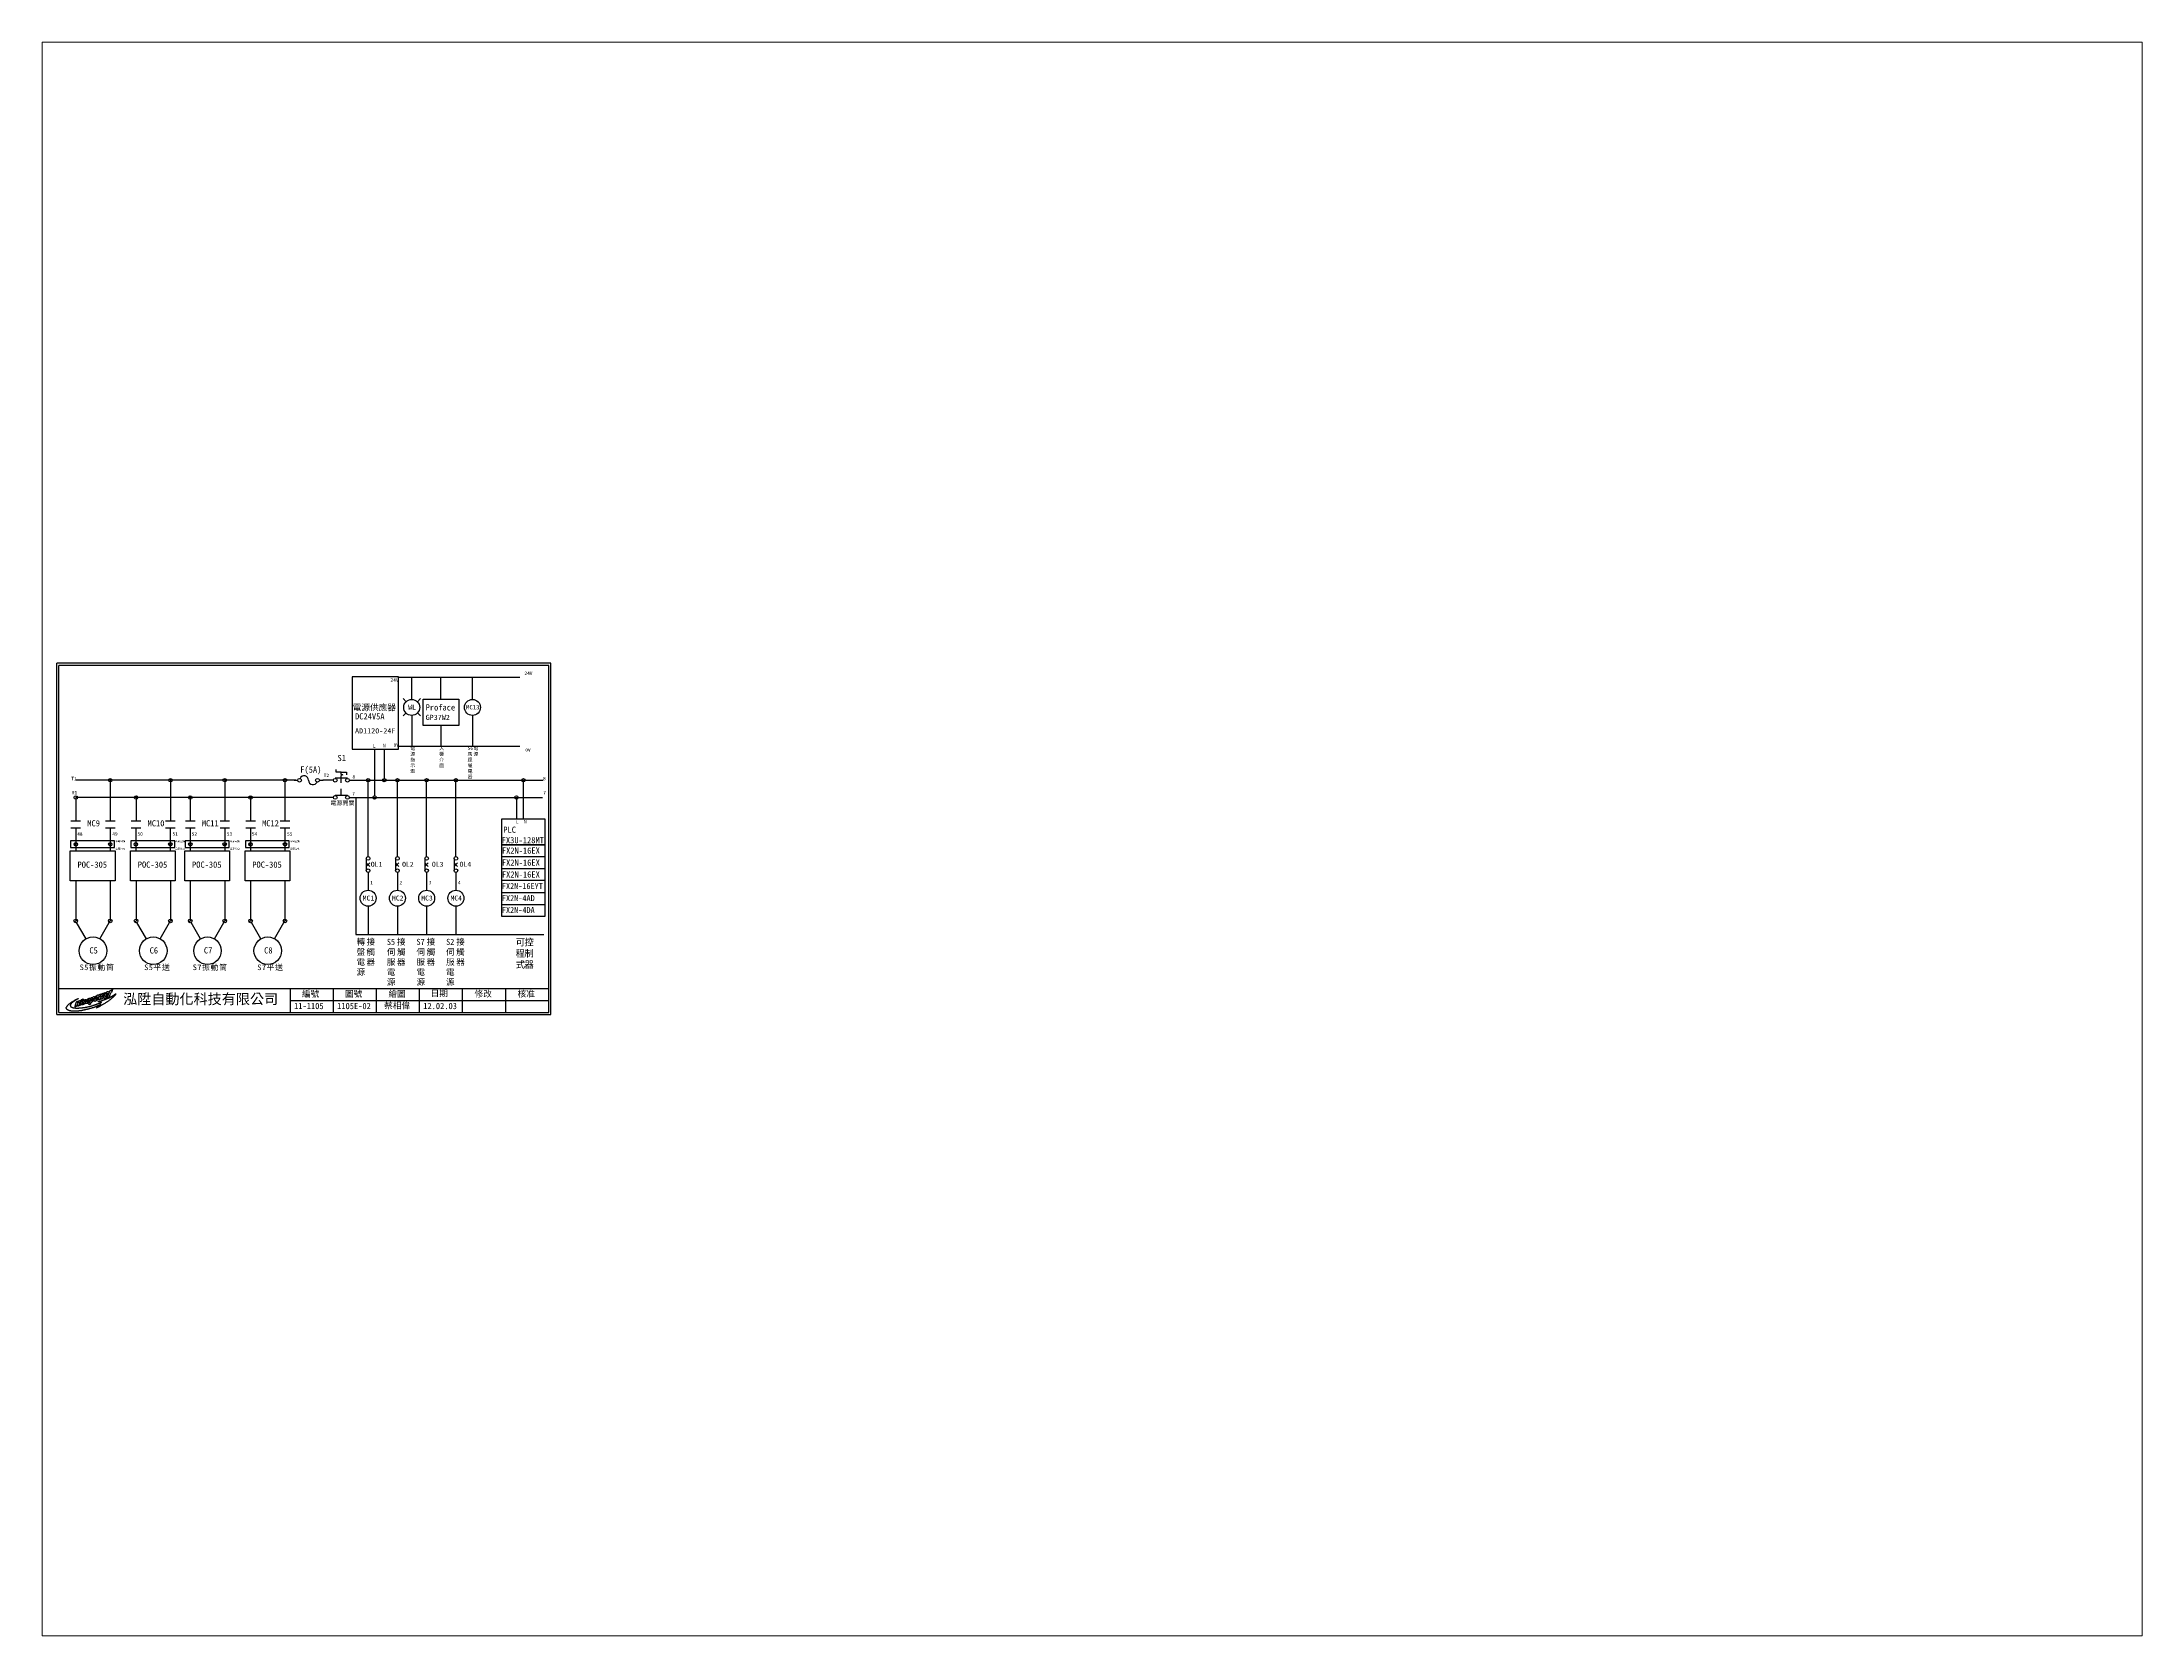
# Paper-space layout '配置1' of a CAD drawing. Extents: x 26 to 231, y 20 to 176.
# The model-space entities are those that its viewports show. They can reach past a viewport. Long polylines and large blocks are cut down to what shows.
import ezdxf
from ezdxf.enums import TextEntityAlignment as Align

# ---------------------------------------------------------------- set-up
doc = ezdxf.new("R2010")
doc.units = 0
doc.linetypes.add('DASHED', pattern=[0.2, 0.1, -0.1])
doc.layers.get('0').update_dxf_attribs({"linetype": 'CONTINUOUS'})
for name, color, linetype in [('7', 7, 'CONTINUOUS'), ('圖框層', 7, 'CONTINUOUS'), ('標尺寸層', 3, 'CONTINUOUS'), ('輪廓線層', 7, 'CONTINUOUS')]:
    doc.layers.add(name, color=color, linetype=linetype)
doc.styles.add('CNS', font='romanc.shx', dxfattribs={"bigfont": 'chineset.shx'})
doc.styles.add('STSL', font='KAIU.TTF')
doc.styles.add('標楷體', font='KAIU.TTF')

# ---------------------------------------------------------------- blocks, each defined once
blk = doc.blocks.new('FUSE')
at = {"color": 7}
for p, q in [((0, 0), (2.1, 0)), ((14.6, 0), (16.8, 0))]:
    blk.add_line(p, q, dxfattribs=at)
for centre in [(3.2, 0), (13.6, 0)]:
    blk.add_circle(centre, 1.07)
for centre, start, end in [((5.8, 0), 0, 156.116), ((11, 0), 180, 336.116)]:
    blk.add_arc(centre, 2.59, start, end, dxfattribs=at)

msp = doc.modelspace()

# ---------------------------------------------------------------- linework, layer by layer
for p, q in [((208.6, 199.2), (181.6, 199.2)), ((181.6, 199.2), (181.6, 157.2)), ((208.6, 157.2), (208.6, 199.2)), ((279.1, 198.7), (208.6, 198.7)), ((216.2, 190), (216.2, 198.7)), ((251.5, 186.1), (251.5, 198.7)), ((213, 184.7), (211.2, 186.5)), ((216.2, 186.1), (216.2, 190)), ((219.5, 184.7), (221.3, 186.5)), ((213, 178.2), (211.2, 176.4)), ((216.2, 176.8), (216.2, 172.9)), ((216.2, 172.9), (216.2, 158.7)), ((219.5, 178.2), (221.3, 176.4)), ((251.5, 176.8), (251.5, 172.9)), ((251.5, 172.9), (251.5, 158.7)), ((279.1, 158.7), (208.6, 158.7)), ((181.6, 157.2), (204.6, 157.2)), ((194.7, 157.2), (194.7, 130.1)), ((200.3, 157.2), (200.3, 140.1)), ((204.6, 157.2), (208.6, 157.2)), ((148.9, 139.1), (21.1, 139.1)), ((41.1, 139.1), (41.1, 115.5)), ((76.1, 139.1), (76.1, 115.5)), ((107.6, 139.1), (107.6, 115.5)), ((142.6, 139.1), (142.6, 115.5)), ((162.5, 139.1), (163.6, 139.1)), ((172.3, 143.8), (172.3, 145.3)), ((175.3, 143.8), (172.3, 143.8)), ((175.3, 143.8), (178.3, 143.8)), ((176.3, 142.2), (175.3, 142.4)), ((176.3, 142.2), (175.3, 141.9)), ((178.3, 143.8), (178.3, 142.3)), ((180, 139.1), (292.5, 139.1)), ((190.9, 98.7), (190.9, 139.1)), ((207.9, 98.7), (207.9, 139.1)), ((224.9, 98.7), (224.9, 139.1)), ((241.9, 98.7), (241.9, 139.1)), ((281.1, 116.6), (281.1, 139.1)), ((170.7, 129.1), (21.1, 129.1)), ((21.1, 129.1), (21.1, 115.5)), ((56.1, 129.1), (56.1, 115.5)), ((87.6, 129.1), (87.6, 115.5)), ((122.6, 129.1), (122.6, 115.5)), ((180, 129.1), (292.1, 129.1)), ((21.1, 111.5), (21.1, 105.6)), ((41.1, 111.5), (41.1, 105.6)), ((56, 111.5), (56, 105.6)), ((76, 111.5), (76, 105.6)), ((87.6, 111.5), (87.6, 105.6)), ((107.6, 111.5), (107.6, 105.6)), ((122.6, 111.5), (122.6, 105.6)), ((142.6, 111.5), (142.6, 105.6)), ((268.6, 116.6), (293.6, 116.6)), ((268.6, 101.6), (268.6, 116.6)), ((293.6, 116.6), (293.6, 101.6)), ((21.1, 105.6), (21.1, 98.1)), ((41.1, 105.6), (41.1, 98.1)), ((56, 105.6), (56, 98.1)), ((76, 105.6), (76, 98.1)), ((87.6, 105.6), (87.6, 98.1)), ((107.6, 105.6), (107.6, 98.1)), ((122.6, 105.6), (122.6, 98.1)), ((142.6, 105.6), (142.6, 98.1)), ((190.9, 94.8), (190.9, 98.7)), ((207.9, 94.8), (207.9, 98.7)), ((224.9, 94.8), (224.9, 98.7)), ((241.9, 94.8), (241.9, 98.7)), ((293.6, 101.6), (268.6, 101.6)), ((268.6, 101.6), (293.6, 101.6)), ((268.6, 94.7), (268.6, 101.6)), ((293.6, 101.6), (293.6, 94.7)), ((293.6, 94.7), (268.6, 94.7)), ((268.6, 87.7), (268.6, 94.7)), ((293.6, 87.7), (268.6, 87.7)), ((268.6, 80.8), (268.6, 87.7)), ((293.6, 94.7), (293.6, 87.7)), ((293.6, 87.7), (293.6, 80.8)), ((21.1, 80.7), (21.1, 58.4)), ((41.1, 80.7), (41.1, 58.4)), ((56.1, 80.7), (56.1, 58.4)), ((76.1, 80.7), (76.1, 58.4)), ((87.6, 80.7), (87.6, 58.4)), ((107.6, 80.7), (107.6, 58.4)), ((122.6, 80.7), (122.6, 58.4)), ((142.6, 80.7), (142.6, 58.4)), ((293.6, 80.8), (268.6, 80.8)), ((268.6, 73.8), (268.6, 80.8)), ((293.6, 73.8), (268.6, 73.8)), ((268.6, 66.8), (268.6, 73.8)), ((293.6, 80.8), (293.6, 73.8)), ((293.6, 73.8), (293.6, 66.8)), ((190.9, 66), (190.9, 49.5)), ((207.9, 66), (207.9, 49.5)), ((224.9, 66), (224.9, 49.5)), ((241.9, 66), (241.9, 49.5)), ((293.6, 66.8), (268.6, 66.8)), ((268.6, 59.9), (268.6, 66.8)), ((293.6, 66.8), (293.6, 59.9)), ((21.8, 58.1), (20.3, 56.6)), ((27.1, 47), (21.6, 56.4)), ((35.1, 47), (40.5, 56.4)), ((41.8, 58.1), (40.3, 56.6)), ((56.8, 58.1), (55.3, 56.6)), ((62.1, 47), (56.6, 56.4)), ((70.1, 47), (75.5, 56.4)), ((76.8, 58.1), (75.3, 56.6)), ((88.4, 58.1), (86.8, 56.6)), ((93.6, 47), (88.1, 56.4)), ((101.6, 47), (107.1, 56.4)), ((108.4, 58.1), (106.8, 56.6)), ((123.3, 58.1), (121.8, 56.6)), ((128.6, 47), (123.1, 56.4)), ((136.6, 47), (142, 56.4)), ((143.3, 58.1), (141.8, 56.6)), ((293.6, 59.9), (268.6, 59.9))]:
    msp.add_line(p, q)
for centre, radius in [((216.2, 181.4), 4.64), ((251.5, 181.4), 4.64), ((190.9, 139.1), 1), ((200.3, 139.1), 1), ((207.9, 139.1), 1), ((224.9, 139.1), 1), ((241.9, 139.1), 1), ((194.7, 129.1), 1), ((190.9, 70.6), 4.64), ((207.9, 70.6), 4.64), ((224.9, 70.6), 4.64), ((241.9, 70.6), 4.64), ((21.1, 57.4), 1.07), ((41.1, 57.4), 1.07), ((56.1, 57.4), 1.07), ((76.1, 57.4), 1.07), ((87.6, 57.4), 1.07), ((107.6, 57.4), 1.07), ((122.6, 57.4), 1.07), ((142.6, 57.4), 1.07), ((31.1, 40.1), 8), ((66.1, 40.1), 8), ((97.6, 40.1), 8), ((132.6, 40.1), 8)]:
    msp.add_circle(centre, radius)
at = {"layer": '7'}
for p, q in [((171.8, 140.5), (178.9, 140.5)), ((175.3, 142.4), (175.3, 143.8)), ((175.3, 140.5), (175.3, 141.9)), ((171.8, 130.5), (178.9, 130.5)), ((189.8, 93.7), (189.8, 86.6)), ((206.8, 93.7), (206.8, 86.6)), ((223.8, 93.7), (223.8, 86.6)), ((240.8, 93.7), (240.8, 86.6))]:
    msp.add_line(p, q, dxfattribs=at)
at = {"layer": '7', "linetype": 'DASHED'}
msp.add_line((175.3, 130.5), (175.3, 140.5), dxfattribs=at)
at = {"layer": '7'}
for centre in [(171.8, 139.1), (178.9, 139.1), (171.8, 129.1), (178.9, 129.1), (190.9, 93.7), (190.9, 86.6), (207.9, 93.7), (207.9, 86.6), (224.9, 93.7), (224.9, 86.6), (241.9, 93.7), (241.9, 86.6)]:
    msp.add_circle(centre, 1.07, dxfattribs=at)
at = {"layer": '圖框層', "color": 7}
for p, q in [((297, 207), (10, 207)), ((10, 3), (10, 207)), ((295.8, 205.7), (11.2, 205.7)), ((11.2, 4.2), (11.2, 205.7)), ((295.8, 4.2), (295.8, 205.7)), ((297, 3), (297, 207)), ((11.2, 18.2), (295.8, 18.2)), ((145.8, 4.2), (145.8, 18.2)), ((170.8, 4.2), (170.8, 18.2)), ((195.8, 4.2), (195.8, 18.2)), ((220.8, 4.2), (220.8, 18.2)), ((245.8, 4.2), (245.8, 18.2)), ((270.8, 4.2), (270.8, 18.2)), ((10, 3), (297, 3)), ((11.2, 4.2), (295.8, 4.2)), ((145.8, 11.2), (295.8, 11.2))]:
    msp.add_line(p, q, dxfattribs=at)
at = {"layer": '標尺寸層', "color": 7}
for p, q in [((233.2, 186.2), (233.2, 198.7)), ((233.2, 170.8), (233.2, 158.7)), ((170.7, 139.1), (164.6, 139.1)), ((170.7, 129.1), (160.4, 129.1)), ((183.8, 129.1), (183.8, 49.5)), ((277, 129.1), (277, 116.6)), ((18.3, 115.5), (23.9, 115.5)), ((18.3, 111.5), (23.9, 111.5)), ((21.1, 111.5), (21.1, 105.6)), ((38.3, 115.5), (43.9, 115.5)), ((38.3, 111.5), (43.9, 111.5)), ((53.3, 115.5), (58.9, 115.5)), ((53.3, 111.5), (58.9, 111.5)), ((56, 111.5), (56, 105.6)), ((73.3, 115.5), (78.9, 115.5)), ((73.3, 111.5), (78.9, 111.5)), ((84.9, 115.5), (90.4, 115.5)), ((84.9, 111.5), (90.4, 111.5)), ((87.6, 111.5), (87.6, 105.6)), ((104.9, 115.5), (110.4, 115.5)), ((104.9, 111.5), (110.4, 111.5)), ((119.8, 115.5), (125.4, 115.5)), ((119.8, 111.5), (125.4, 111.5)), ((122.6, 111.5), (122.6, 105.6)), ((139.8, 115.5), (145.4, 115.5)), ((139.8, 111.5), (145.4, 111.5)), ((18.1, 104), (18.1, 100)), ((43.6, 104), (18.1, 104)), ((18.1, 100), (43.6, 100)), ((21.8, 102.6), (20.4, 101.2)), ((41.8, 102.6), (40.4, 101.2)), ((43.6, 100), (43.6, 104)), ((53.1, 104), (53.1, 100)), ((78.6, 104), (53.1, 104)), ((53.1, 100), (78.6, 100)), ((56.8, 102.6), (55.3, 101.2)), ((76.8, 102.6), (75.3, 101.2)), ((78.6, 100), (78.6, 104)), ((84.6, 104), (84.6, 100)), ((110.2, 104), (84.6, 104)), ((84.6, 100), (110.2, 100)), ((88.3, 102.6), (86.9, 101.2)), ((108.3, 102.6), (106.9, 101.2)), ((110.2, 100), (110.2, 104)), ((119.6, 104), (119.6, 100)), ((145.1, 104), (119.6, 104)), ((119.6, 100), (145.1, 100)), ((123.3, 102.6), (121.9, 101.2)), ((143.3, 102.6), (141.9, 101.2)), ((145.1, 100), (145.1, 104)), ((189.8, 89.1), (191.8, 91.1)), ((191.8, 89.1), (189.8, 91.1)), ((190.9, 85.5), (190.9, 75.3)), ((206.8, 89.1), (208.8, 91.1)), ((208.8, 89.1), (206.8, 91.1)), ((207.9, 85.5), (207.9, 75.3)), ((223.8, 89.1), (225.8, 91.1)), ((225.8, 89.1), (223.8, 91.1)), ((224.9, 85.5), (224.9, 75.3)), ((240.8, 89.1), (242.8, 91.1)), ((242.8, 89.1), (240.8, 91.1)), ((241.9, 85.5), (241.9, 75.3)), ((183.8, 49.5), (292.9, 49.5))]:
    msp.add_line(p, q, dxfattribs=at)
for points in [[(222.9, 186.2), (243.6, 186.2), (243.6, 170.8), (222.9, 170.8)], [(17.9, 98.1), (43.9, 98.1), (43.9, 80.7), (17.9, 80.7)], [(52.9, 98.1), (78.9, 98.1), (78.9, 80.7), (52.9, 80.7)], [(84.4, 98.1), (110.4, 98.1), (110.4, 80.7), (84.4, 80.7)], [(119.4, 98.1), (145.4, 98.1), (145.4, 80.7), (119.4, 80.7)]]:
    msp.add_lwpolyline(points, close=True, dxfattribs=at)
for centre in [(41.1, 139.1), (76.1, 139.1), (107.6, 139.1), (142.6, 139.1), (281.1, 139.1), (21.1, 129.1), (56.1, 129.1), (87.6, 129.1), (122.6, 129.1), (277, 129.1), (21.1, 101.9), (41.1, 101.9), (56, 101.9), (76, 101.9), (87.6, 101.9), (107.6, 101.9), (122.6, 101.9), (142.6, 101.9)]:
    msp.add_circle(centre, 1, dxfattribs=at)
at = {"layer": '輪廓線層', "color": 1}
msp.add_lwpolyline([(34.6, 8.4), (34.3, 8.3), (34, 8.2), (33.7, 8.1), (33.4, 7.9), (33.1, 7.8), (32.8, 7.7), (32.5, 7.5), (32.2, 7.4), (32, 7.3), (31.7, 7.2), (31.5, 7.2), (31.3, 7.1), (31.1, 7), (30.9, 6.9), (30.6, 6.9), (30.4, 6.8), (30.2, 6.7), (29.9, 6.6), (29.6, 6.6), (29.3, 6.5), (29, 6.4), (28.7, 6.3), (28.4, 6.2), (28.2, 6.2), (27.9, 6.1), (27.7, 6), (27.4, 6), (27.2, 5.9), (27, 5.9), (26.8, 5.8), (26.6, 5.8), (26.4, 5.7), (26.2, 5.7), (26, 5.6), (25.9, 5.6), (25.7, 5.6), (25.5, 5.5), (25.3, 5.5), (25.1, 5.5), (24.9, 5.4), (24.8, 5.4), (24.6, 5.4), (24.4, 5.3), (24.2, 5.3), (24, 5.3), (23.9, 5.3), (23.7, 5.2), (23.5, 5.2), (23.4, 5.2), (23.2, 5.2), (23, 5.2), (22.9, 5.2), (22.7, 5.1), (22.6, 5.1), (22.4, 5.1), (22.2, 5.1), (22.1, 5.1), (21.9, 5.1), (21.7, 5.1), (21.6, 5.1), (21.4, 5), (21.2, 5), (21, 5), (20.9, 5), (20.7, 5), (20.5, 5), (20.4, 5), (20.3, 5), (20.1, 5), (20, 5), (19.8, 5), (19.7, 5), (19.6, 5), (19.5, 5), (19.4, 5), (19.2, 5.1), (19.1, 5.1), (19, 5.1), (18.9, 5.1), (18.8, 5.1), (18.7, 5.1), (18.5, 5.1), (18.4, 5.1), (18.3, 5.2), (18.1, 5.2), (18, 5.2), (17.9, 5.2), (17.7, 5.2), (17.6, 5.3), (17.5, 5.3), (17.3, 5.3), (17.2, 5.4), (17.1, 5.4), (16.9, 5.5), (16.8, 5.5), (16.7, 5.6), (16.6, 5.6), (16.5, 5.7), (16.4, 5.7), (16.3, 5.7), (16.2, 5.8), (16.2, 5.8), (16.1, 5.9), (16, 5.9), (16, 6), (15.9, 6), (15.9, 6.1), (15.9, 6.1), (15.8, 6.1), (15.8, 6.2), (15.8, 6.2), (15.8, 6.2), (15.8, 6.3), (15.7, 6.3), (15.7, 6.3), (15.7, 6.4), (15.7, 6.4), (15.7, 6.4), (15.7, 6.5), (15.7, 6.5), (15.7, 6.5), (15.7, 6.6), (15.7, 6.6), (15.7, 6.6), (15.7, 6.7), (15.7, 6.7), (15.6, 6.7), (15.6, 6.8), (15.6, 6.8), (15.6, 6.9), (15.6, 6.9), (15.6, 6.9), (15.6, 7), (15.6, 7), (15.6, 7), (15.6, 7.1), (15.6, 7.1), (15.6, 7.2), (15.6, 7.2), (15.6, 7.2), (15.7, 7.3), (15.7, 7.3), (15.7, 7.4), (15.7, 7.4), (15.8, 7.5), (15.8, 7.5), (15.8, 7.6), (15.9, 7.7), (15.9, 7.8), (16, 7.8), (16, 7.9), (16.1, 8), (16.2, 8.1), (16.2, 8.2), (16.3, 8.3), (16.4, 8.4), (16.5, 8.5), (16.6, 8.6), (16.7, 8.7), (16.8, 8.8), (16.9, 8.9), (17, 9), (17.1, 9.1), (17.3, 9.2), (17.4, 9.3), (17.5, 9.4), (17.7, 9.5), (17.8, 9.6), (17.9, 9.7), (18.1, 9.8), (18.2, 9.9), (18.3, 10), (18.5, 10.1), (18.6, 10.2), (18.7, 10.3), (18.8, 10.4), (19, 10.4), (19.1, 10.5), (19.2, 10.6), (19.3, 10.7), (19.4, 10.7), (19.5, 10.8), (19.6, 10.8), (19.8, 10.9), (19.9, 11), (20, 11), (20.1, 11.1), (20.2, 11.1), (20.3, 11.2), (20.4, 11.3), (20.6, 11.4), (20.8, 11.5), (20.9, 11.6), (21.1, 11.7), (21.3, 11.8), (21.6, 11.9), (21.8, 12), (21.9, 12.1), (22.1, 12.2), (22.3, 12.2), (22.4, 12.3), (22.5, 12.3), (22.6, 12.4), (22.6, 12.4), (22.7, 12.4), (22.7, 12.4), (22.7, 12.4), (22.6, 12.3), (22.6, 12.3), (22.6, 12.3), (22.5, 12.2), (22.4, 12.2), (22.4, 12.2), (22.3, 12.1), (22.2, 12.1), (22.1, 12), (22, 11.9), (21.9, 11.9), (21.7, 11.8), (21.6, 11.8), (21.5, 11.7), (21.4, 11.6), (21.3, 11.5), (21.1, 11.5), (21, 11.4), (20.9, 11.3), (20.7, 11.2), (20.6, 11.2), (20.5, 11.1), (20.3, 11), (20.2, 10.9), (20.1, 10.8), (20, 10.7), (19.9, 10.7), (19.7, 10.6), (19.6, 10.5), (19.5, 10.4), (19.4, 10.3), (19.3, 10.3), (19.2, 10.2), (19.1, 10.1), (19, 10), (18.9, 9.9), (18.8, 9.8), (18.7, 9.7), (18.6, 9.6), (18.6, 9.6), (18.5, 9.5), (18.4, 9.4), (18.4, 9.3), (18.3, 9.3), (18.2, 9.2), (18.2, 9.1), (18.2, 9.1), (18.1, 9), (18.1, 8.9), (18.1, 8.9), (18, 8.8), (18, 8.8), (18, 8.7), (18, 8.6), (18, 8.6), (18, 8.5), (18, 8.5), (17.9, 8.4), (17.9, 8.4), (17.9, 8.3), (17.9, 8.3), (17.9, 8.2), (18, 8.2), (18, 8.2), (18, 8.1), (18, 8.1), (18, 8), (18, 8), (18, 8), (18, 7.9), (18.1, 7.9), (18.1, 7.9), (18.1, 7.8), (18.1, 7.8), (18.2, 7.8), (18.2, 7.7), (18.2, 7.7), (18.2, 7.7), (18.3, 7.6), (18.3, 7.6), (18.4, 7.6), (18.4, 7.5), (18.4, 7.5), (18.5, 7.5), (18.5, 7.5), (18.6, 7.4), (18.7, 7.4), (18.7, 7.4), (18.8, 7.3), (18.8, 7.3), (18.9, 7.3), (19, 7.2), (19, 7.2), (19.1, 7.2), (19.2, 7.2), (19.3, 7.1), (19.3, 7.1), (19.4, 7.1), (19.5, 7.1), (19.6, 7), (19.6, 7), (19.7, 7), (19.8, 7), (19.9, 7), (20, 7), (20.1, 6.9), (20.2, 6.9), (20.3, 6.9), (20.4, 6.9), (20.5, 6.9), (20.6, 6.9), (20.8, 6.9), (20.9, 6.8), (21, 6.8), (21.2, 6.8), (21.3, 6.8), (21.5, 6.8), (21.6, 6.8), (21.8, 6.8), (21.9, 6.8), (22.1, 6.8), (22.3, 6.8), (22.5, 6.8), (22.7, 6.8), (22.8, 6.8), (23, 6.9), (23.2, 6.9), (23.4, 6.9), (23.6, 6.9), (23.8, 6.9), (24, 6.9), (24.1, 6.9), (24.3, 7), (24.5, 7), (24.7, 7), (24.8, 7), (25, 7), (25.1, 7.1), (25.3, 7.1), (25.5, 7.1), (25.7, 7.1), (25.9, 7.2), (26, 7.2), (26.3, 7.2), (26.5, 7.2), (26.7, 7.3), (27, 7.3), (27.2, 7.4), (27.5, 7.4), (27.8, 7.5), (28.1, 7.5), (28.3, 7.6), (28.6, 7.7), (28.9, 7.7), (29.2, 7.8), (29.5, 7.9), (29.7, 8), (30, 8), (30.3, 8.1), (30.5, 8.2), (30.7, 8.2), (31, 8.3), (31.2, 8.4), (31.4, 8.4), (31.6, 8.5), (31.8, 8.5), (31.9, 8.6), (32.1, 8.6), (32.2, 8.7), (32.4, 8.7), (32.5, 8.8), (32.6, 8.8), (32.7, 8.8), (32.8, 8.9), (32.9, 8.9), (33, 9), (33.1, 9), (33.3, 9.1), (33.4, 9.1), (33.6, 9.2), (33.8, 9.2), (33.9, 9.3), (34.1, 9.4), (34.3, 9.4), (34.4, 9.5), (34.6, 9.6), (34.7, 9.6), (34.8, 9.6), (35, 9.7), (35.1, 9.7), (35.2, 9.8), (35.3, 9.8), (35.4, 9.9), (35.5, 9.9), (35.6, 9.9), (35.7, 10), (35.8, 10), (35.9, 10.1), (36, 10.1), (36, 10.1), (36, 10.2), (36.1, 10.2), (36.1, 10.2), (36, 10.2), (36, 10.2), (35.9, 10.2), (35.9, 10.3), (35.8, 10.3), (35.7, 10.3), (35.6, 10.3), (35.6, 10.3), (35.5, 10.3), (35.4, 10.3), (35.3, 10.3), (35.2, 10.3), (35.1, 10.3), (35, 10.4), (35, 10.4), (34.9, 10.4), (34.8, 10.4), (34.7, 10.4), (34.6, 10.4), (34.5, 10.4), (34.4, 10.4), (34.3, 10.4), (34.3, 10.4), (34.2, 10.5), (34.2, 10.5), (34.1, 10.5), (34.1, 10.5), (34.1, 10.5), (34, 10.5), (34, 10.5), (34.1, 10.5), (34.1, 10.6), (34.1, 10.6), (34.2, 10.6), (34.2, 10.6), (34.3, 10.6), (34.4, 10.7), (34.5, 10.7), (34.6, 10.7), (34.8, 10.8), (34.9, 10.8), (35.1, 10.8), (35.2, 10.9), (35.4, 10.9), (35.5, 11), (35.7, 11), (35.9, 11.1), (36.1, 11.1), (36.3, 11.2), (36.4, 11.2), (36.6, 11.3), (36.8, 11.4), (37, 11.4), (37.2, 11.5), (37.4, 11.5), (37.6, 11.6), (37.7, 11.7), (37.9, 11.7), (38.1, 11.8), (38.3, 11.9), (38.6, 12), (38.8, 12), (39, 12.1), (39.3, 12.3), (39.5, 12.4), (39.8, 12.5), (40.1, 12.6), (40.3, 12.7), (40.6, 12.8), (40.8, 12.9), (41, 13.1), (41.2, 13.2), (41.4, 13.3), (41.6, 13.4), (41.8, 13.5), (42, 13.6), (42.2, 13.7), (42.3, 13.8), (42.5, 13.9), (42.7, 14), (42.8, 14.1), (43, 14.2), (43.1, 14.3), (43.3, 14.4), (43.4, 14.5), (43.6, 14.6), (43.7, 14.7), (43.9, 14.8), (44, 14.9), (44.1, 15), (44.2, 15), (44.2, 15.1), (44.3, 15.1), (44.4, 15.1), (44.4, 15.1), (44.4, 15.1), (44.4, 15.1), (44.3, 15), (44.3, 14.9), (44.3, 14.9), (44.2, 14.8), (44.2, 14.7), (44.1, 14.6), (44.1, 14.6), (44, 14.5), (44, 14.4), (43.9, 14.4), (43.9, 14.3), (43.8, 14.2), (43.8, 14.2), (43.7, 14.1), (43.6, 14), (43.6, 13.9), (43.5, 13.9), (43.4, 13.8), (43.3, 13.7), (43.2, 13.6), (43.1, 13.5), (43, 13.4), (42.9, 13.3), (42.8, 13.2), (42.7, 13), (42.5, 12.9), (42.4, 12.8), (42.2, 12.7), (42.1, 12.5), (41.9, 12.4), (41.8, 12.2), (41.6, 12.1), (41.4, 12), (41.2, 11.8), (41.1, 11.7), (40.9, 11.5), (40.6, 11.3), (40.4, 11.2), (40.2, 11), (39.9, 10.9), (39.7, 10.7), (39.4, 10.5), (39.2, 10.3), (38.9, 10.2), (38.7, 10), (38.4, 9.8), (38.1, 9.7), (37.9, 9.5), (37.6, 9.3), (37.4, 9.2), (37.1, 9), (36.8, 8.9), (36.6, 8.7), (36.3, 8.6), (36, 8.4), (35.8, 8.3), (35.5, 8.1), (35.3, 8), (35, 7.8), (34.8, 7.7), (34.6, 7.6), (34.4, 7.5), (34.3, 7.4), (34.1, 7.3), (34, 7.3), (33.8, 7.2), (33.7, 7.1), (33.6, 7.1), (33.5, 7), (33.4, 7), (33.4, 7), (33.3, 6.9), (33.2, 6.9), (33.2, 6.9), (33.2, 6.9), (33.1, 6.9), (33.2, 6.9), (33.2, 6.9), (33.2, 7), (33.3, 7), (33.4, 7.1), (33.4, 7.2), (33.6, 7.2), (33.7, 7.3), (33.8, 7.4), (33.9, 7.5), (34.1, 7.7), (34.3, 7.8), (34.4, 7.9), (34.6, 8), (34.7, 8.1), (34.9, 8.3), (35.1, 8.4), (35.2, 8.5), (35.3, 8.6), (35.4, 8.7), (35.5, 8.7), (35.6, 8.8), (35.7, 8.9), (35.7, 8.9), (35.7, 8.9), (35.7, 8.9), (35.6, 8.9), (35.5, 8.8), (35.4, 8.8), (35.2, 8.7), (35, 8.6), (34.8, 8.5)], close=True, dxfattribs=at)
at = {"layer": '輪廓線層', "color": 116}
for points in [[(27.8, 10.4), (27.8, 10.3), (27.8, 10.3), (27.8, 10.3), (27.8, 10.3), (27.8, 10.3), (27.8, 10.3), (27.8, 10.3), (27.8, 10.2), (27.8, 10.2), (27.8, 10.2), (27.8, 10.2), (27.8, 10.2), (27.9, 10.2), (27.9, 10.2), (27.9, 10.2), (27.9, 10.2), (27.9, 10.2), (27.9, 10.2), (28, 10.2), (28, 10.2), (28, 10.2), (28, 10.2), (28, 10.2), (28.1, 10.2), (28.1, 10.3), (28.1, 10.3), (28.1, 10.3), (28.2, 10.3), (28.2, 10.3), (28.2, 10.3), (28.2, 10.3), (28.2, 10.3), (28.2, 10.4), (28.3, 10.4), (28.3, 10.4), (28.3, 10.4), (28.3, 10.4), (28.3, 10.4), (28.3, 10.5), (28.3, 10.5), (28.3, 10.5), (28.4, 10.5), (28.4, 10.5), (28.4, 10.5), (28.4, 10.5), (28.4, 10.5), (28.5, 10.5), (28.5, 10.5), (28.5, 10.6), (28.6, 10.6), (28.7, 10.6), (28.7, 10.6), (28.8, 10.6), (28.8, 10.6), (28.9, 10.6), (28.9, 10.6), (29, 10.6), (29, 10.6), (29, 10.6), (29, 10.6), (29, 10.6), (29, 10.6), (29, 10.5), (29, 10.5), (29, 10.5), (28.9, 10.5), (28.9, 10.4), (28.9, 10.4), (28.9, 10.4), (28.9, 10.4), (28.9, 10.3), (28.8, 10.3), (28.8, 10.3), (28.8, 10.3), (28.8, 10.2), (28.8, 10.2), (28.7, 10.2), (28.7, 10.2), (28.7, 10.1), (28.7, 10.1), (28.7, 10.1), (28.6, 10), (28.6, 10), (28.6, 10), (28.6, 10), (28.5, 9.9), (28.5, 9.9), (28.5, 9.9), (28.4, 9.8), (28.4, 9.8), (28.4, 9.8), (28.3, 9.8), (28.3, 9.7), (28.3, 9.7), (28.2, 9.7), (28.2, 9.7), (28.1, 9.6), (28.1, 9.6), (28.1, 9.6), (28, 9.6), (28, 9.5), (27.9, 9.5), (27.9, 9.5), (27.9, 9.5), (27.8, 9.4), (27.8, 9.4), (27.8, 9.4), (27.7, 9.4), (27.7, 9.4), (27.7, 9.4), (27.6, 9.4), (27.6, 9.4), (27.6, 9.4), (27.5, 9.4), (27.5, 9.4), (27.5, 9.4), (27.4, 9.4), (27.4, 9.4), (27.4, 9.4), (27.3, 9.4), (27.3, 9.4), (27.3, 9.4), (27.2, 9.4), (27.2, 9.4), (27.2, 9.4), (27.2, 9.4), (27.1, 9.4), (27.1, 9.5), (27.1, 9.5), (27.1, 9.5), (27.1, 9.5), (27, 9.5), (27, 9.6), (27, 9.6), (27, 9.6), (27, 9.6), (27, 9.7), (27, 9.7), (27, 9.7), (27, 9.7), (27, 9.8), (27, 9.8), (27, 9.8), (27, 9.9), (27, 9.9), (27, 10), (27, 10), (27, 10), (27, 10.1), (27, 10.1), (27, 10.2), (27, 10.2), (27, 10.3), (27, 10.3), (27, 10.3), (27, 10.4), (27, 10.4), (27.1, 10.5), (27.1, 10.5), (27.1, 10.6), (27.1, 10.6), (27.1, 10.6), (27.1, 10.7), (27.1, 10.7), (27.2, 10.8), (27.2, 10.8), (27.2, 10.9), (27.2, 10.9), (27.2, 10.9), (27.3, 11), (27.3, 11), (27.3, 11.1), (27.3, 11.1), (27.4, 11.2), (27.4, 11.2), (27.4, 11.3), (27.4, 11.3), (27.5, 11.4), (27.5, 11.4), (27.5, 11.5), (27.6, 11.5), (27.6, 11.6), (27.6, 11.6), (27.7, 11.7), (27.7, 11.7), (27.8, 11.8), (27.8, 11.8), (27.9, 11.9), (28, 12), (28, 12), (28.1, 12.1), (28.1, 12.2), (28.2, 12.2), (28.3, 12.3), (28.3, 12.3), (28.4, 12.3), (28.4, 12.4), (28.5, 12.4), (28.5, 12.4), (28.6, 12.4), (28.6, 12.5), (28.6, 12.5), (28.7, 12.5), (28.7, 12.5), (28.8, 12.5), (28.8, 12.5), (28.8, 12.6), (28.9, 12.6), (28.9, 12.6), (28.9, 12.6), (29, 12.6), (29, 12.6), (29, 12.6), (29.1, 12.6), (29.1, 12.6), (29.1, 12.6), (29.1, 12.6), (29.2, 12.6), (29.2, 12.6), (29.2, 12.6), (29.2, 12.5), (29.3, 12.5), (29.3, 12.5), (29.3, 12.5), (29.3, 12.5), (29.3, 12.5), (29.3, 12.5), (29.4, 12.5), (29.4, 12.5), (29.4, 12.5), (29.4, 12.4), (29.4, 12.4), (29.4, 12.4), (29.4, 12.4), (29.4, 12.3), (29.4, 12.3), (29.5, 12.3), (29.5, 12.3), (29.5, 12.2), (29.5, 12.2), (29.5, 12.2), (29.5, 12.1), (29.5, 12.1), (29.5, 12.1), (29.5, 12.1), (29.5, 12), (29.5, 12), (29.5, 11.9), (29.5, 11.9), (29.4, 11.9), (29.4, 11.8), (29.4, 11.8), (29.4, 11.7), (29.4, 11.7), (29.4, 11.7), (29.4, 11.6), (29.4, 11.6), (29.4, 11.5), (29.4, 11.5), (29.4, 11.5), (29.4, 11.4), (29.4, 11.4), (29.4, 11.3), (29.3, 11.3), (29.3, 11.3), (29.3, 11.2), (29.3, 11.2), (29.3, 11.2), (29.3, 11.1), (29.3, 11.1), (29.2, 11.1), (29.2, 11.1), (29.2, 11), (29.1, 11), (29.1, 11), (29, 11), (28.9, 10.9), (28.9, 10.9), (28.8, 10.9), (28.8, 10.9), (28.7, 10.9), (28.6, 10.8), (28.6, 10.8), (28.5, 10.8), (28.5, 10.8), (28.4, 10.8), (28.4, 10.7), (28.3, 10.7), (28.3, 10.7), (28.2, 10.7), (28.2, 10.7), (28.1, 10.7), (28.1, 10.7), (28, 10.6), (28, 10.6), (28, 10.6), (27.9, 10.6), (27.9, 10.6), (27.9, 10.6), (27.9, 10.6), (27.8, 10.6), (27.8, 10.6), (27.8, 10.5), (27.8, 10.5), (27.8, 10.5), (27.8, 10.5), (27.8, 10.5), (27.8, 10.4), (27.8, 10.4), (27.8, 10.4), (27.8, 10.4)], [(31.3, 11.1), (31.1, 10.8), (30.7, 10.4), (30.5, 10.2), (30.4, 10.2), (30.2, 10.1), (30.1, 10.2), (30, 10.2), (30, 10.3), (29.9, 10.4), (29.9, 10.2), (29.9, 10), (29.8, 9.8), (29.6, 9.4), (29.6, 9.1), (29.5, 9), (29.5, 8.9), (29.1, 8.8), (28.7, 8.7), (28.8, 9), (28.9, 9.4), (28.9, 9.6), (29.1, 10), (29.3, 10.5), (29.4, 10.9), (29.7, 11.6), (29.9, 12.3), (30.1, 12.9), (30.9, 13.2), (30.9, 13), (31, 13.2), (31.3, 13.4), (31.5, 13.6), (31.8, 13.6), (31.9, 13.5), (32, 13.4), (32, 13.2), (32, 12.9), (31.9, 12.7), (31.8, 12.4), (31.7, 12.1), (31.6, 11.9), (31.5, 11.5)], [(30.9, 12.5), (30.9, 12.5), (30.9, 12.5), (31, 12.4), (31, 12.4), (31, 12.4), (31, 12.4), (31, 12.4), (31, 12.4), (31, 12.4), (31, 12.4), (31, 12.4), (31, 12.4), (31, 12.3), (31, 12.3), (31, 12.3), (31, 12.3), (31, 12.3), (31, 12.2), (31, 12.2), (31, 12.2), (31, 12.2), (31, 12.2), (31, 12.1), (31, 12.1), (31, 12.1), (31, 12), (31, 12), (31, 12), (31, 12), (31, 11.9), (31, 11.9), (30.9, 11.9), (30.9, 11.8), (30.9, 11.8), (30.9, 11.8), (30.9, 11.7), (30.9, 11.7), (30.9, 11.7), (30.8, 11.6), (30.8, 11.6), (30.8, 11.6), (30.8, 11.5), (30.8, 11.5), (30.8, 11.5), (30.8, 11.5), (30.7, 11.4), (30.7, 11.4), (30.7, 11.4), (30.7, 11.4), (30.7, 11.3), (30.7, 11.3), (30.7, 11.3), (30.6, 11.3), (30.6, 11.3), (30.6, 11.2), (30.6, 11.2), (30.6, 11.2), (30.6, 11.2), (30.6, 11.2), (30.5, 11.2), (30.5, 11.2), (30.5, 11.1), (30.5, 11.1), (30.5, 11.1), (30.5, 11.1), (30.5, 11.1), (30.4, 11.1), (30.4, 11.1), (30.4, 11.1), (30.4, 11.1), (30.4, 11.1), (30.4, 11.1), (30.4, 11.1), (30.4, 11.1), (30.3, 11.1), (30.3, 11.1), (30.3, 11.1), (30.3, 11.1), (30.3, 11.2), (30.3, 11.2), (30.3, 11.2), (30.3, 11.2), (30.3, 11.2), (30.3, 11.2), (30.3, 11.3), (30.3, 11.3), (30.3, 11.3), (30.3, 11.3), (30.3, 11.4), (30.3, 11.4), (30.3, 11.4), (30.3, 11.4), (30.3, 11.5), (30.3, 11.5), (30.3, 11.5), (30.3, 11.5), (30.4, 11.6), (30.4, 11.6), (30.4, 11.6), (30.4, 11.7), (30.4, 11.7), (30.4, 11.7), (30.4, 11.7), (30.4, 11.8), (30.4, 11.8), (30.4, 11.8), (30.5, 11.9), (30.5, 11.9), (30.5, 11.9), (30.5, 11.9), (30.5, 12), (30.5, 12), (30.5, 12), (30.6, 12.1), (30.6, 12.1), (30.6, 12.1), (30.6, 12.2), (30.6, 12.2), (30.6, 12.2), (30.7, 12.2), (30.7, 12.3), (30.7, 12.3), (30.7, 12.3), (30.7, 12.3), (30.7, 12.3), (30.8, 12.4), (30.8, 12.4), (30.8, 12.4), (30.8, 12.4), (30.8, 12.4), (30.8, 12.4), (30.9, 12.4), (30.9, 12.4), (30.9, 12.4), (30.9, 12.5)], [(32.3, 10.7), (32.2, 10.7), (32.2, 10.7), (32.2, 10.7), (32.1, 10.7), (32.1, 10.8), (32.1, 10.8), (32.1, 10.8), (32, 10.8), (32, 10.8), (32, 10.8), (32, 10.8), (31.9, 10.9), (31.9, 10.9), (31.9, 10.9), (31.9, 10.9), (31.9, 10.9), (31.9, 11), (31.8, 11), (31.8, 11), (31.8, 11), (31.8, 11.1), (31.8, 11.1), (31.8, 11.1), (31.8, 11.2), (31.8, 11.2), (31.8, 11.2), (31.8, 11.2), (31.8, 11.3), (31.8, 11.3), (31.8, 11.3), (31.8, 11.4), (31.8, 11.4), (31.8, 11.5), (31.8, 11.5), (31.8, 11.5), (31.8, 11.6), (31.8, 11.6), (31.8, 11.7), (31.8, 11.7), (31.8, 11.7), (31.9, 11.8), (31.9, 11.8), (31.9, 11.9), (31.9, 11.9), (31.9, 11.9), (31.9, 12), (31.9, 12), (31.9, 12.1), (31.9, 12.1), (32, 12.1), (32, 12.2), (32, 12.2), (32, 12.2), (32, 12.3), (32, 12.3), (32.1, 12.4), (32.1, 12.4), (32.1, 12.5), (32.1, 12.5), (32.1, 12.6), (32.2, 12.6), (32.2, 12.7), (32.2, 12.8), (32.3, 12.8), (32.3, 12.9), (32.3, 13), (32.4, 13.1), (32.4, 13.1), (32.5, 13.2), (32.5, 13.3), (32.6, 13.4), (32.6, 13.4), (32.7, 13.5), (32.7, 13.6), (32.7, 13.6), (32.8, 13.7), (32.8, 13.7), (32.9, 13.8), (32.9, 13.8), (33, 13.9), (33, 13.9), (33.1, 14), (33.1, 14), (33.1, 14), (33.2, 14), (33.2, 14.1), (33.3, 14.1), (33.3, 14.1), (33.3, 14.2), (33.4, 14.2), (33.4, 14.2), (33.5, 14.2), (33.5, 14.2), (33.5, 14.3), (33.6, 14.3), (33.6, 14.3), (33.6, 14.3), (33.7, 14.3), (33.7, 14.3), (33.7, 14.3), (33.7, 14.4), (33.8, 14.4), (33.8, 14.4), (33.8, 14.4), (33.8, 14.4), (33.9, 14.4), (33.9, 14.4), (33.9, 14.4), (33.9, 14.4), (34, 14.4), (34, 14.4), (34, 14.4), (34.1, 14.4), (34.1, 14.4), (34.1, 14.4), (34.1, 14.4), (34.2, 14.4), (34.2, 14.4), (34.2, 14.4), (34.2, 14.4), (34.2, 14.3), (34.3, 14.3), (34.3, 14.3), (34.3, 14.3), (34.3, 14.2), (34.3, 14.2), (34.4, 14.2), (34.4, 14.1), (34.4, 14.1), (34.4, 14.1), (34.4, 14), (34.4, 14), (34.4, 13.9), (34.4, 13.9), (34.4, 13.8), (34.4, 13.7), (34.4, 13.7), (34.4, 13.6), (34.4, 13.6), (34.4, 13.5), (34.4, 13.4), (34.4, 13.4), (34.3, 13.3), (34.3, 13.3), (34.3, 13.2), (34.3, 13.1), (34.3, 13.1), (34.2, 13), (34.2, 13), (34.2, 12.9), (34.2, 12.9), (34.1, 12.8), (34.1, 12.8), (34.1, 12.7), (34.1, 12.7), (34, 12.6), (34, 12.6), (34, 12.5), (34, 12.4), (33.9, 12.4), (33.9, 12.3), (33.9, 12.2), (33.9, 12.2), (33.8, 12.1), (33.8, 12), (33.7, 12), (33.7, 11.9), (33.7, 11.8), (33.6, 11.7), (33.6, 11.7), (33.5, 11.6), (33.5, 11.5), (33.4, 11.5), (33.4, 11.4), (33.3, 11.3), (33.2, 11.3), (33.2, 11.2), (33.1, 11.2), (33.1, 11.1), (33, 11.1), (33, 11.1), (32.9, 11), (32.9, 11), (32.8, 11), (32.8, 10.9), (32.8, 10.9), (32.7, 10.9), (32.7, 10.9), (32.6, 10.8), (32.6, 10.8), (32.6, 10.8), (32.5, 10.8), (32.5, 10.8), (32.5, 10.8), (32.4, 10.8), (32.4, 10.7), (32.4, 10.7), (32.3, 10.7), (32.3, 10.7)], [(33, 12.8), (33, 12.8), (33, 12.9), (33, 12.9), (33, 12.9), (33.1, 13), (33.1, 13), (33.1, 13.1), (33.1, 13.1), (33.1, 13.1), (33.2, 13.2), (33.2, 13.2), (33.2, 13.2), (33.2, 13.2), (33.3, 13.3), (33.3, 13.3), (33.3, 13.3), (33.3, 13.3), (33.4, 13.3), (33.4, 13.3), (33.4, 13.3), (33.4, 13.3), (33.4, 13.3), (33.5, 13.3), (33.5, 13.3), (33.5, 13.3), (33.5, 13.3), (33.5, 13.3), (33.5, 13.3), (33.5, 13.3), (33.5, 13.2), (33.5, 13.2), (33.5, 13.2), (33.5, 13.2), (33.5, 13.2), (33.5, 13.1), (33.5, 13.1), (33.5, 13.1), (33.5, 13.1), (33.5, 13), (33.5, 13), (33.5, 13), (33.5, 12.9), (33.5, 12.9), (33.5, 12.9), (33.5, 12.8), (33.4, 12.8), (33.4, 12.8), (33.4, 12.7), (33.4, 12.7), (33.4, 12.7), (33.4, 12.6), (33.4, 12.6), (33.4, 12.6), (33.4, 12.5), (33.4, 12.5), (33.3, 12.5), (33.3, 12.5), (33.3, 12.4), (33.3, 12.4), (33.3, 12.4), (33.3, 12.3), (33.3, 12.3), (33.2, 12.3), (33.2, 12.2), (33.2, 12.2), (33.2, 12.2), (33.2, 12.2), (33.2, 12.1), (33.2, 12.1), (33.1, 12.1), (33.1, 12.1), (33.1, 12), (33.1, 12), (33.1, 12), (33.1, 12), (33.1, 12), (33, 11.9), (33, 11.9), (33, 11.9), (33, 11.9), (33, 11.9), (33, 11.9), (33, 11.8), (32.9, 11.8), (32.9, 11.8), (32.9, 11.8), (32.9, 11.8), (32.9, 11.8), (32.9, 11.8), (32.8, 11.8), (32.8, 11.8), (32.8, 11.8), (32.8, 11.8), (32.8, 11.8), (32.8, 11.8), (32.7, 11.8), (32.7, 11.8), (32.7, 11.8), (32.7, 11.8), (32.7, 11.8), (32.7, 11.8), (32.7, 11.8), (32.7, 11.8), (32.7, 11.9), (32.7, 11.9), (32.7, 11.9), (32.7, 11.9), (32.7, 11.9), (32.7, 12), (32.7, 12), (32.7, 12), (32.7, 12), (32.7, 12.1), (32.7, 12.1), (32.7, 12.1), (32.7, 12.2), (32.7, 12.2), (32.7, 12.2), (32.8, 12.3), (32.8, 12.3), (32.8, 12.3), (32.8, 12.4), (32.8, 12.4), (32.8, 12.4), (32.8, 12.4), (32.8, 12.5), (32.8, 12.5), (32.8, 12.5), (32.8, 12.6), (32.8, 12.6), (32.9, 12.6), (32.9, 12.7), (32.9, 12.7), (32.9, 12.7), (32.9, 12.8)], [(35.1, 11.6), (34.3, 11.4), (34.9, 14.7), (35.7, 15), (35.3, 13.1), (36.3, 15.2), (37, 15.4), (36.5, 13.4), (37.4, 15.6), (38.2, 15.9), (36.4, 12), (35.6, 11.8), (36, 13.7)], [(39.9, 14.7), (39.9, 14.7), (39.9, 14.6), (39.9, 14.6), (39.9, 14.6), (39.9, 14.5), (39.9, 14.5), (39.9, 14.5), (39.8, 14.4), (39.8, 14.4), (39.8, 14.4), (39.8, 14.4), (39.8, 14.4), (39.8, 14.3), (39.8, 14.3), (39.7, 14.3), (39.7, 14.3), (39.7, 14.3), (39.7, 14.3), (39.6, 14.3), (39.6, 14.3), (39.6, 14.3), (39.5, 14.3), (39.5, 14.2), (39.4, 14.2), (39.4, 14.2), (39.3, 14.2), (39.2, 14.2), (39.2, 14.2), (39.1, 14.1), (39, 14.1), (39, 14.1), (38.9, 14.1), (38.8, 14.1), (38.8, 14.1), (38.7, 14), (38.7, 14), (38.7, 14), (38.6, 14), (38.6, 14), (38.6, 14), (38.5, 14), (38.5, 14), (38.5, 14), (38.5, 13.9), (38.5, 13.9), (38.4, 13.9), (38.4, 13.9), (38.4, 13.9), (38.4, 13.9), (38.4, 13.8), (38.4, 13.8), (38.4, 13.8), (38.4, 13.8), (38.4, 13.8), (38.4, 13.7), (38.4, 13.7), (38.4, 13.7), (38.4, 13.7), (38.4, 13.6), (38.4, 13.6), (38.4, 13.6), (38.4, 13.6), (38.4, 13.6), (38.4, 13.5), (38.4, 13.5), (38.4, 13.5), (38.4, 13.5), (38.4, 13.5), (38.4, 13.5), (38.4, 13.5), (38.4, 13.5), (38.4, 13.5), (38.4, 13.5), (38.5, 13.4), (38.5, 13.4), (38.5, 13.4), (38.5, 13.4), (38.5, 13.5), (38.6, 13.5), (38.6, 13.5), (38.6, 13.5), (38.6, 13.5), (38.6, 13.5), (38.7, 13.5), (38.7, 13.5), (38.7, 13.5), (38.7, 13.5), (38.7, 13.6), (38.7, 13.6), (38.8, 13.6), (38.8, 13.6), (38.8, 13.6), (38.8, 13.6), (38.8, 13.7), (38.9, 13.7), (38.9, 13.7), (38.9, 13.7), (38.9, 13.7), (38.9, 13.8), (38.9, 13.8), (38.9, 13.8), (39, 13.8), (39, 13.8), (39, 13.8), (39.1, 13.9), (39.2, 13.9), (39.2, 13.9), (39.3, 13.9), (39.3, 13.9), (39.4, 13.9), (39.4, 13.8), (39.4, 13.8), (39.4, 13.7), (39.4, 13.7), (39.4, 13.6), (39.3, 13.5), (39.3, 13.4), (39.2, 13.3), (39.2, 13.2), (39.1, 13.1), (39, 13), (39, 13), (38.9, 12.9), (38.9, 12.8), (38.8, 12.8), (38.8, 12.7), (38.7, 12.7), (38.7, 12.7), (38.6, 12.6), (38.6, 12.6), (38.5, 12.6), (38.5, 12.6), (38.5, 12.5), (38.4, 12.5), (38.4, 12.5), (38.4, 12.5), (38.3, 12.5), (38.3, 12.4), (38.3, 12.4), (38.3, 12.4), (38.2, 12.4), (38.2, 12.4), (38.2, 12.4), (38.2, 12.4), (38.1, 12.4), (38.1, 12.4), (38.1, 12.4), (38.1, 12.4), (38, 12.4), (38, 12.3), (38, 12.3), (38, 12.3), (37.9, 12.3), (37.9, 12.4), (37.9, 12.4), (37.8, 12.4), (37.8, 12.4), (37.8, 12.4), (37.8, 12.4), (37.7, 12.4), (37.7, 12.4), (37.7, 12.4), (37.7, 12.4), (37.6, 12.4), (37.6, 12.5), (37.6, 12.5), (37.6, 12.5), (37.6, 12.5), (37.6, 12.6), (37.6, 12.6), (37.5, 12.6), (37.5, 12.7), (37.5, 12.7), (37.5, 12.7), (37.5, 12.8), (37.5, 12.8), (37.5, 12.9), (37.5, 12.9), (37.5, 13), (37.5, 13), (37.5, 13), (37.5, 13.1), (37.5, 13.1), (37.5, 13.2), (37.5, 13.3), (37.5, 13.3), (37.5, 13.4), (37.5, 13.4), (37.6, 13.5), (37.6, 13.6), (37.6, 13.6), (37.6, 13.7), (37.6, 13.8), (37.7, 13.9), (37.7, 14), (37.7, 14.1), (37.8, 14.2), (37.8, 14.3), (37.8, 14.4), (37.9, 14.5), (37.9, 14.5), (38, 14.6), (38, 14.7), (38.1, 14.8), (38.1, 14.9), (38.2, 15), (38.2, 15.1), (38.3, 15.2), (38.3, 15.3), (38.4, 15.4), (38.5, 15.5), (38.5, 15.6), (38.6, 15.6), (38.6, 15.7), (38.7, 15.8), (38.7, 15.8), (38.8, 15.9), (38.8, 15.9), (38.9, 16), (38.9, 16), (38.9, 16.1), (39, 16.1), (39, 16.1), (39.1, 16.2), (39.1, 16.2), (39.1, 16.2), (39.2, 16.2), (39.2, 16.3), (39.3, 16.3), (39.3, 16.3), (39.3, 16.4), (39.4, 16.4), (39.4, 16.4), (39.5, 16.4), (39.5, 16.4), (39.5, 16.5), (39.6, 16.5), (39.6, 16.5), (39.6, 16.5), (39.7, 16.5), (39.7, 16.5), (39.7, 16.5), (39.8, 16.5), (39.8, 16.5), (39.8, 16.5), (39.9, 16.5), (39.9, 16.5), (39.9, 16.5), (39.9, 16.5), (40, 16.5), (40, 16.5), (40, 16.5), (40, 16.5), (40, 16.5), (40.1, 16.5), (40.1, 16.4), (40.1, 16.4), (40.1, 16.4), (40.1, 16.4), (40.1, 16.4), (40.1, 16.3), (40.2, 16.3), (40.2, 16.3), (40.2, 16.3), (40.2, 16.2), (40.2, 16.2), (40.2, 16.2), (40.2, 16.1), (40.2, 16.1), (40.2, 16.1), (40.2, 16), (40.2, 16), (40.2, 15.9), (40.2, 15.9), (40.2, 15.8), (40.2, 15.8), (40.2, 15.7), (40.2, 15.7), (40.2, 15.6), (40.2, 15.6), (40.2, 15.5), (40.2, 15.5), (40.2, 15.4), (40.1, 15.4), (40.1, 15.3), (40.1, 15.3), (40.1, 15.2), (40.1, 15.2), (40.1, 15.1), (40.1, 15.1), (40, 15), (40, 14.9), (40, 14.9), (40, 14.8), (40, 14.8)], [(39.3, 14.9), (39.3, 14.9), (39.2, 14.9), (39.2, 14.9), (39.2, 14.9), (39.2, 14.9), (39.1, 14.9), (39.1, 14.9), (39.1, 14.9), (39.1, 14.9), (39, 14.8), (39, 14.8), (39, 14.8), (39, 14.8), (38.9, 14.8), (38.9, 14.8), (38.9, 14.8), (38.9, 14.8), (38.9, 14.8), (38.8, 14.8), (38.8, 14.8), (38.8, 14.8), (38.8, 14.8), (38.8, 14.8), (38.8, 14.8), (38.8, 14.9), (38.8, 14.9), (38.8, 14.9), (38.8, 14.9), (38.8, 14.9), (38.8, 15), (38.8, 15), (38.8, 15), (38.9, 15.1), (38.9, 15.1), (38.9, 15.1), (38.9, 15.2), (38.9, 15.2), (38.9, 15.2), (39, 15.2), (39, 15.3), (39, 15.3), (39, 15.3), (39, 15.3), (39.1, 15.4), (39.1, 15.4), (39.1, 15.4), (39.1, 15.4), (39.2, 15.4), (39.2, 15.4), (39.2, 15.5), (39.2, 15.5), (39.2, 15.5), (39.3, 15.5), (39.3, 15.5), (39.3, 15.5), (39.3, 15.5), (39.3, 15.5), (39.3, 15.5), (39.3, 15.5), (39.4, 15.5), (39.4, 15.4), (39.4, 15.4), (39.4, 15.4), (39.4, 15.4), (39.4, 15.4), (39.4, 15.4), (39.4, 15.4), (39.4, 15.4), (39.4, 15.4), (39.4, 15.3), (39.4, 15.3), (39.4, 15.3), (39.4, 15.3), (39.4, 15.2), (39.4, 15.2), (39.4, 15.2), (39.4, 15.2), (39.4, 15.1), (39.4, 15.1), (39.4, 15.1), (39.4, 15.1), (39.4, 15), (39.3, 15), (39.3, 15), (39.3, 15), (39.3, 15), (39.3, 15)], [(41.2, 15.3), (41, 14.9), (40.8, 14.4), (40.4, 13.1), (39.5, 12.9), (40.9, 16.9), (41.7, 17.2), (41.6, 16.7), (41.8, 17.1), (42.1, 17.4), (42.5, 17.5), (41.9, 15.8), (41.7, 15.8), (41.6, 15.8), (41.4, 15.6)], [(23.2, 9.6), (23.3, 9.6), (23.3, 9.6), (23.3, 9.5), (23.3, 9.5), (23.3, 9.5), (23.3, 9.5), (23.3, 9.4), (23.3, 9.4), (23.3, 9.4), (23.3, 9.3), (23.3, 9.3), (23.3, 9.3), (23.3, 9.2), (23.3, 9.2), (23.2, 9.1), (23.2, 9.1), (23.2, 9.1), (23.2, 9), (23.2, 9), (23.2, 8.9), (23.2, 8.9), (23.2, 8.9), (23.1, 8.8), (23.1, 8.8), (23.1, 8.8), (23.1, 8.7), (23.1, 8.7), (23.1, 8.7), (23.1, 8.6), (23.1, 8.6), (23.1, 8.6), (23.1, 8.6), (23.1, 8.5), (23.1, 8.5), (23.1, 8.5), (23, 8.5), (23, 8.4), (23, 8.4), (23, 8.4), (23, 8.4), (23, 8.4), (23, 8.3), (23, 8.3), (23, 8.3), (23, 8.3), (23, 8.3), (23, 8.3), (23, 8.2), (23, 8.2), (23, 8.2), (23, 8.2), (23, 8.2), (23, 8.2), (23, 8.2), (23, 8.2), (23, 8.2), (23, 8.2), (23, 8.2), (22.9, 8.2), (22.9, 8.1), (22.9, 8.1), (22.9, 8.1), (22.8, 8.1), (22.8, 8.1), (22.8, 8.1), (22.7, 8.1), (22.7, 8.1), (22.7, 8.1), (22.6, 8.1), (22.6, 8), (22.6, 8), (22.5, 8), (22.5, 8), (22.4, 8), (22.4, 8), (22.4, 8), (22.4, 8), (22.3, 8), (22.3, 8), (22.3, 8), (22.2, 8), (22.2, 8), (22.2, 7.9), (22.2, 7.9), (22.2, 8), (22.2, 8), (22.2, 8), (22.2, 8), (22.2, 8), (22.2, 8), (22.2, 8), (22.2, 8.1), (22.2, 8.1), (22.2, 8.1), (22.2, 8.1), (22.2, 8.2), (22.2, 8.2), (22.2, 8.2), (22.2, 8.2), (22.2, 8.3), (22.2, 8.3), (22.2, 8.3), (22.2, 8.3), (22.2, 8.4), (22.2, 8.4), (22.2, 8.4), (22.2, 8.4), (22.3, 8.5), (22.3, 8.5), (22.3, 8.5), (22.3, 8.6), (22.3, 8.6), (22.3, 8.6), (22.3, 8.6), (22.3, 8.7), (22.3, 8.7), (22.3, 8.7), (22.3, 8.7), (22.3, 8.8), (22.3, 8.8), (22.3, 8.8), (22.4, 8.8), (22.4, 8.8), (22.4, 8.9), (22.4, 8.9), (22.4, 8.9), (22.4, 8.9), (22.4, 8.9), (22.4, 8.9), (22.4, 8.9), (22.4, 8.9), (22.3, 8.9), (22.3, 9), (22.3, 9), (22.3, 9), (22.3, 9), (22.3, 9), (22.3, 9), (22.3, 9), (22.3, 9), (22.3, 9), (22.2, 9), (22.2, 9), (22.2, 9), (22.2, 9), (22.2, 9), (22.2, 9), (22.2, 9), (22.1, 9), (22.1, 8.9), (22.1, 8.9), (22.1, 8.9), (22.1, 8.9), (22, 8.9), (22, 8.9), (22, 8.9), (22, 8.9), (22, 8.9), (21.9, 8.9), (21.9, 8.9), (21.9, 8.9), (21.9, 8.8), (21.9, 8.8), (21.9, 8.8), (21.8, 8.8), (21.8, 8.8), (21.8, 8.8), (21.8, 8.8), (21.8, 8.7), (21.8, 8.7), (21.8, 8.7), (21.8, 8.7), (21.8, 8.7), (21.8, 8.7), (21.8, 8.7), (21.8, 8.7), (21.8, 8.6), (21.8, 8.6), (21.8, 8.6), (21.8, 8.6), (21.8, 8.6), (21.8, 8.6), (21.7, 8.5), (21.7, 8.5), (21.7, 8.5), (21.7, 8.5), (21.7, 8.4), (21.7, 8.4), (21.7, 8.4), (21.7, 8.4), (21.7, 8.3), (21.7, 8.3), (21.7, 8.3), (21.6, 8.3), (21.6, 8.2), (21.6, 8.2), (21.6, 8.2), (21.6, 8.2), (21.6, 8.1), (21.6, 8.1), (21.6, 8.1), (21.6, 8.1), (21.6, 8), (21.6, 8), (21.6, 8), (21.6, 8), (21.5, 7.9), (21.5, 7.9), (21.5, 7.9), (21.5, 7.9), (21.5, 7.9), (21.5, 7.8), (21.5, 7.8), (21.5, 7.8), (21.5, 7.8), (21.5, 7.8), (21.5, 7.8), (21.4, 7.8), (21.4, 7.7), (21.4, 7.7), (21.4, 7.7), (21.3, 7.7), (21.3, 7.7), (21.3, 7.7), (21.2, 7.7), (21.2, 7.7), (21.1, 7.6), (21.1, 7.6), (21, 7.6), (21, 7.6), (20.9, 7.6), (20.9, 7.6), (20.8, 7.6), (20.8, 7.5), (20.8, 7.5), (20.7, 7.5), (20.7, 7.5), (20.7, 7.5), (20.7, 7.5), (20.7, 7.6), (20.6, 7.6), (20.6, 7.6), (20.6, 7.6), (20.7, 7.6), (20.7, 7.7), (20.7, 7.7), (20.7, 7.7), (20.7, 7.8), (20.7, 7.8), (20.7, 7.8), (20.7, 7.9), (20.8, 7.9), (20.8, 8), (20.8, 8), (20.8, 8), (20.8, 8.1), (20.8, 8.1), (20.8, 8.1), (20.8, 8.2), (20.8, 8.2), (20.9, 8.2), (20.9, 8.3), (20.9, 8.3), (20.9, 8.3), (20.9, 8.3), (20.9, 8.4), (20.9, 8.4), (20.9, 8.4), (20.9, 8.5), (20.9, 8.5), (21, 8.5), (21, 8.6), (21, 8.6), (21, 8.7), (21, 8.7), (21, 8.8), (21.1, 8.8), (21.1, 8.9), (21.1, 8.9), (21.1, 9), (21.1, 9), (21.1, 9.1), (21.2, 9.1), (21.2, 9.2), (21.2, 9.2), (21.2, 9.2), (21.2, 9.3), (21.2, 9.3), (21.2, 9.4), (21.3, 9.4), (21.3, 9.4), (21.3, 9.5), (21.3, 9.5), (21.3, 9.5), (21.3, 9.6), (21.3, 9.6), (21.3, 9.6), (21.3, 9.6), (21.3, 9.7), (21.3, 9.7), (21.4, 9.7), (21.4, 9.7), (21.4, 9.8), (21.4, 9.8), (21.4, 9.9), (21.4, 9.9), (21.4, 10), (21.5, 10), (21.5, 10.1), (21.5, 10.1), (21.5, 10.2), (21.5, 10.2), (21.5, 10.3), (21.6, 10.3), (21.6, 10.4), (21.6, 10.4), (21.6, 10.4), (21.6, 10.5), (21.6, 10.5), (21.6, 10.5), (21.6, 10.5), (21.6, 10.5), (21.7, 10.6), (21.7, 10.6), (21.7, 10.6), (21.8, 10.6), (21.9, 10.6), (22, 10.7), (22.1, 10.7), (22.3, 10.8), (22.4, 10.9), (22.6, 10.9), (22.8, 11), (22.9, 11), (23.1, 11.1), (23.2, 11.1), (23.3, 11.2), (23.4, 11.2), (23.5, 11.2), (23.5, 11.2), (23.6, 11.2), (23.6, 11.2), (23.6, 11.2), (23.6, 11.2), (23.6, 11.2), (23.6, 11.2), (23.7, 11.2), (23.7, 11.2), (23.7, 11.2), (23.7, 11.2), (23.7, 11.2), (23.7, 11.2), (23.7, 11.2), (23.8, 11.2), (23.8, 11.1), (23.8, 11.1), (23.8, 11.1), (23.8, 11.1), (23.8, 11.1), (23.8, 11), (23.8, 11), (23.8, 11), (23.8, 11), (23.8, 11), (23.8, 10.9), (23.8, 10.9), (23.8, 10.9), (23.8, 10.8), (23.8, 10.8), (23.8, 10.8), (23.8, 10.8), (23.8, 10.7), (23.8, 10.7), (23.8, 10.7), (23.8, 10.6), (23.8, 10.6), (23.7, 10.6), (23.7, 10.5), (23.7, 10.5), (23.7, 10.5), (23.7, 10.4), (23.7, 10.4), (23.6, 10.4), (23.6, 10.3), (23.6, 10.3), (23.6, 10.3), (23.6, 10.2), (23.5, 10.2), (23.5, 10.1), (23.5, 10.1), (23.5, 10.1), (23.4, 10), (23.4, 10), (23.4, 10), (23.4, 9.9), (23.3, 9.9), (23.3, 9.9), (23.3, 9.9), (23.3, 9.8), (23.3, 9.8), (23.2, 9.8), (23.2, 9.8), (23.2, 9.8), (23.2, 9.7), (23.2, 9.7), (23.1, 9.7), (23.1, 9.7), (23.1, 9.7), (23.1, 9.7), (23.1, 9.7), (23.1, 9.7), (23.1, 9.7), (23.1, 9.7), (23.1, 9.7), (23.1, 9.6), (23.1, 9.6), (23.1, 9.6), (23.1, 9.6), (23.1, 9.6), (23.2, 9.6), (23.2, 9.6), (23.2, 9.6), (23.2, 9.6)], [(22.6, 9.8), (22.6, 9.8), (22.5, 9.8), (22.5, 9.8), (22.5, 9.7), (22.5, 9.7), (22.4, 9.7), (22.4, 9.7), (22.4, 9.7), (22.4, 9.7), (22.3, 9.7), (22.3, 9.7), (22.3, 9.7), (22.3, 9.7), (22.2, 9.7), (22.2, 9.7), (22.2, 9.7), (22.2, 9.7), (22.2, 9.7), (22.2, 9.7), (22.2, 9.7), (22.2, 9.7), (22.2, 9.8), (22.2, 9.8), (22.2, 9.8), (22.2, 9.8), (22.2, 9.8), (22.2, 9.8), (22.2, 9.9), (22.2, 9.9), (22.2, 9.9), (22.2, 9.9), (22.2, 10), (22.2, 10), (22.2, 10), (22.3, 10), (22.3, 10), (22.3, 10.1), (22.3, 10.1), (22.3, 10.1), (22.3, 10.1), (22.4, 10.2), (22.4, 10.2), (22.4, 10.2), (22.5, 10.2), (22.5, 10.2), (22.5, 10.2), (22.6, 10.3), (22.6, 10.3), (22.6, 10.3), (22.7, 10.3), (22.7, 10.3), (22.7, 10.3), (22.7, 10.3), (22.8, 10.3), (22.8, 10.3), (22.8, 10.3), (22.8, 10.3), (22.8, 10.3), (22.9, 10.3), (22.9, 10.3), (22.9, 10.3), (22.9, 10.2), (22.9, 10.2), (22.9, 10.2), (22.9, 10.2), (22.9, 10.2), (22.9, 10.2), (22.9, 10.2), (22.9, 10.1), (22.9, 10.1), (22.9, 10.1), (22.9, 10.1), (22.8, 10.1), (22.8, 10), (22.8, 10), (22.8, 10), (22.8, 10), (22.8, 9.9), (22.8, 9.9), (22.8, 9.9), (22.8, 9.9), (22.7, 9.9), (22.7, 9.9), (22.7, 9.8), (22.7, 9.8), (22.6, 9.8), (22.6, 9.8)], [(24.2, 10.8), (25.1, 11.1), (24.2, 8.5), (23.4, 8.3)], [(24.5, 11.8), (25.4, 12.1), (25.1, 11.3), (24.3, 11)], [(26, 11), (26, 10.9), (26, 10.9), (26, 10.9), (26, 10.9), (26, 10.9), (26, 10.9), (26, 10.9), (26, 10.9), (26, 10.8), (26, 10.8), (26, 10.8), (26, 10.8), (26, 10.8), (26, 10.8), (26, 10.8), (26, 10.8), (26, 10.7), (26, 10.7), (26, 10.7), (26, 10.7), (26, 10.7), (26.1, 10.7), (26.1, 10.7), (26.1, 10.7), (26.1, 10.7), (26.2, 10.7), (26.2, 10.7), (26.3, 10.7), (26.3, 10.7), (26.3, 10.7), (26.4, 10.7), (26.4, 10.7), (26.5, 10.7), (26.5, 10.7), (26.5, 10.7), (26.6, 10.7), (26.6, 10.7), (26.6, 10.7), (26.6, 10.7), (26.7, 10.7), (26.7, 10.7), (26.7, 10.7), (26.7, 10.6), (26.7, 10.6), (26.7, 10.6), (26.7, 10.6), (26.8, 10.6), (26.8, 10.6), (26.8, 10.6), (26.8, 10.6), (26.8, 10.5), (26.8, 10.5), (26.8, 10.5), (26.8, 10.5), (26.8, 10.5), (26.8, 10.4), (26.8, 10.4), (26.8, 10.4), (26.8, 10.4), (26.8, 10.4), (26.8, 10.3), (26.8, 10.3), (26.8, 10.3), (26.8, 10.3), (26.8, 10.3), (26.8, 10.3), (26.8, 10.3), (26.8, 10.2), (26.8, 10.2), (26.8, 10.2), (26.8, 10.2), (26.8, 10.2), (26.8, 10.1), (26.8, 10.1), (26.7, 10.1), (26.7, 10), (26.7, 10), (26.7, 10), (26.7, 9.9), (26.7, 9.9), (26.6, 9.8), (26.6, 9.8), (26.6, 9.7), (26.6, 9.7), (26.5, 9.7), (26.5, 9.6), (26.5, 9.6), (26.5, 9.5), (26.4, 9.5), (26.4, 9.4), (26.4, 9.4), (26.3, 9.4), (26.3, 9.3), (26.2, 9.3), (26.2, 9.3), (26.2, 9.2), (26.1, 9.2), (26.1, 9.2), (26.1, 9.1), (26, 9.1), (26, 9.1), (25.9, 9), (25.9, 9), (25.9, 9), (25.8, 9), (25.8, 9), (25.7, 8.9), (25.7, 8.9), (25.7, 8.9), (25.6, 8.9), (25.6, 8.9), (25.6, 8.8), (25.5, 8.8), (25.5, 8.8), (25.5, 8.8), (25.4, 8.8), (25.4, 8.8), (25.4, 8.8), (25.3, 8.8), (25.3, 8.7), (25.3, 8.7), (25.2, 8.7), (25.2, 8.7), (25.2, 8.7), (25.1, 8.7), (25.1, 8.7), (25.1, 8.7), (25.1, 8.7), (25, 8.7), (25, 8.7), (25, 8.7), (25, 8.7), (24.9, 8.7), (24.9, 8.7), (24.9, 8.7), (24.9, 8.7), (24.8, 8.8), (24.8, 8.8), (24.8, 8.8), (24.8, 8.8), (24.8, 8.8), (24.7, 8.8), (24.7, 8.8), (24.7, 8.9), (24.7, 8.9), (24.7, 8.9), (24.7, 8.9), (24.7, 8.9), (24.7, 9), (24.7, 9), (24.7, 9), (24.7, 9), (24.7, 9), (24.6, 9.1), (24.6, 9.1), (24.6, 9.1), (24.6, 9.1), (24.6, 9.2), (24.7, 9.2), (24.7, 9.2), (24.7, 9.2), (24.7, 9.3), (24.7, 9.3), (24.7, 9.3), (24.7, 9.3), (24.7, 9.3), (24.7, 9.4), (24.7, 9.4), (24.7, 9.4), (24.7, 9.4), (24.7, 9.4), (24.7, 9.4), (24.7, 9.4), (24.7, 9.4), (24.8, 9.5), (24.8, 9.5), (24.8, 9.5), (24.8, 9.5), (24.8, 9.5), (24.9, 9.5), (24.9, 9.5), (24.9, 9.5), (24.9, 9.5), (25, 9.5), (25, 9.6), (25, 9.6), (25.1, 9.6), (25.1, 9.6), (25.1, 9.6), (25.1, 9.6), (25.2, 9.6), (25.2, 9.6), (25.2, 9.6), (25.2, 9.6), (25.3, 9.6), (25.3, 9.6), (25.3, 9.7), (25.3, 9.7), (25.4, 9.7), (25.4, 9.7), (25.4, 9.7), (25.4, 9.7), (25.4, 9.7), (25.4, 9.7), (25.5, 9.7), (25.5, 9.7), (25.5, 9.7), (25.5, 9.7), (25.5, 9.7), (25.5, 9.7), (25.5, 9.6), (25.5, 9.6), (25.5, 9.6), (25.5, 9.6), (25.5, 9.6), (25.5, 9.6), (25.5, 9.5), (25.5, 9.5), (25.5, 9.5), (25.5, 9.5), (25.5, 9.5), (25.5, 9.5), (25.5, 9.5), (25.5, 9.5), (25.5, 9.5), (25.5, 9.5), (25.5, 9.5), (25.5, 9.5), (25.5, 9.5), (25.6, 9.5), (25.6, 9.5), (25.6, 9.5), (25.6, 9.5), (25.6, 9.5), (25.6, 9.5), (25.7, 9.5), (25.7, 9.5), (25.7, 9.5), (25.7, 9.5), (25.7, 9.5), (25.8, 9.5), (25.8, 9.5), (25.8, 9.5), (25.8, 9.5), (25.8, 9.6), (25.8, 9.6), (25.8, 9.6), (25.8, 9.6), (25.9, 9.6), (25.9, 9.6), (25.9, 9.6), (25.9, 9.7), (25.9, 9.7), (25.9, 9.7), (25.9, 9.7), (25.9, 9.7), (25.9, 9.7), (25.9, 9.7), (25.9, 9.8), (25.9, 9.8), (25.9, 9.8), (25.9, 9.8), (25.9, 9.8), (25.9, 9.8), (25.9, 9.8), (25.9, 9.8), (25.8, 9.8), (25.8, 9.8), (25.8, 9.8), (25.8, 9.8), (25.8, 9.9), (25.8, 9.9), (25.7, 9.9), (25.7, 9.9), (25.7, 9.9), (25.7, 9.9), (25.6, 9.9), (25.6, 9.9), (25.6, 9.9), (25.5, 9.9), (25.5, 9.9), (25.5, 9.9), (25.4, 9.9), (25.4, 9.9), (25.4, 9.9), (25.3, 9.9), (25.3, 9.9), (25.3, 9.9), (25.2, 9.9), (25.2, 9.9), (25.2, 9.9), (25.2, 9.9), (25.2, 9.9), (25.1, 9.9), (25.1, 9.9), (25.1, 10), (25.1, 10), (25.1, 10), (25.1, 10), (25.1, 10), (25.1, 10), (25.1, 10), (25.1, 10.1), (25.1, 10.1), (25.1, 10.1), (25.1, 10.1), (25.1, 10.1), (25.1, 10.2), (25.1, 10.2), (25.1, 10.2), (25.1, 10.2), (25.1, 10.3), (25.1, 10.3), (25.1, 10.3), (25.1, 10.3), (25.1, 10.3), (25.1, 10.4), (25.1, 10.4), (25.1, 10.4), (25.1, 10.4), (25.1, 10.4), (25.1, 10.5), (25.1, 10.5), (25.2, 10.5), (25.2, 10.5), (25.2, 10.5), (25.2, 10.5), (25.2, 10.6), (25.2, 10.6), (25.2, 10.6), (25.2, 10.6), (25.2, 10.7), (25.3, 10.7), (25.3, 10.7), (25.3, 10.8), (25.3, 10.8), (25.3, 10.8), (25.3, 10.9), (25.4, 10.9), (25.4, 10.9), (25.4, 11), (25.4, 11), (25.5, 11), (25.5, 11.1), (25.5, 11.1), (25.5, 11.1), (25.6, 11.2), (25.6, 11.2), (25.6, 11.2), (25.7, 11.3), (25.7, 11.3), (25.7, 11.3), (25.8, 11.4), (25.8, 11.4), (25.9, 11.4), (25.9, 11.4), (25.9, 11.5), (26, 11.5), (26, 11.5), (26, 11.5), (26.1, 11.5), (26.1, 11.6), (26.1, 11.6), (26.2, 11.6), (26.2, 11.6), (26.2, 11.6), (26.2, 11.6), (26.3, 11.6), (26.3, 11.6), (26.3, 11.7), (26.4, 11.7), (26.4, 11.7), (26.4, 11.7), (26.5, 11.7), (26.5, 11.7), (26.5, 11.7), (26.5, 11.7), (26.6, 11.7), (26.6, 11.7), (26.6, 11.8), (26.6, 11.8), (26.7, 11.8), (26.7, 11.8), (26.7, 11.8), (26.7, 11.8), (26.7, 11.8), (26.8, 11.8), (26.8, 11.8), (26.8, 11.8), (26.8, 11.8), (26.8, 11.8), (26.8, 11.8), (26.9, 11.8), (26.9, 11.8), (26.9, 11.8), (26.9, 11.8), (26.9, 11.8), (26.9, 11.8), (26.9, 11.7), (27, 11.7), (27, 11.7), (27, 11.7), (27, 11.7), (27, 11.7), (27, 11.7), (27, 11.7), (27.1, 11.7), (27.1, 11.7), (27.1, 11.6), (27.1, 11.6), (27.1, 11.6), (27.1, 11.6), (27.1, 11.6), (27.1, 11.6), (27.1, 11.5), (27.1, 11.5), (27.1, 11.5), (27.1, 11.5), (27.1, 11.5), (27.1, 11.4), (27.1, 11.4), (27.1, 11.4), (27.1, 11.4), (27.1, 11.3), (27.1, 11.3), (27.1, 11.3), (27.1, 11.3), (27.1, 11.2), (27.1, 11.2), (27, 11.2), (27, 11.2), (27, 11.1), (26.9, 11.1), (26.8, 11.1), (26.8, 11), (26.7, 11), (26.6, 11), (26.6, 11), (26.5, 10.9), (26.5, 10.9), (26.4, 10.9), (26.4, 10.9), (26.4, 10.9), (26.4, 10.9), (26.3, 11), (26.3, 11), (26.3, 11), (26.3, 11), (26.3, 11), (26.3, 11), (26.3, 11), (26.3, 11), (26.3, 11.1), (26.3, 11.1), (26.3, 11.1), (26.3, 11.1), (26.3, 11.1), (26.2, 11.1), (26.2, 11.1), (26.2, 11.1), (26.2, 11.1), (26.2, 11.1), (26.2, 11.1), (26.2, 11.1), (26.1, 11), (26.1, 11), (26.1, 11), (26.1, 11), (26.1, 11), (26.1, 11), (26.1, 11)], [(28.5, 11.3), (28.5, 11.3), (28.5, 11.3), (28.5, 11.3), (28.5, 11.3), (28.5, 11.3), (28.5, 11.3), (28.4, 11.3), (28.4, 11.3), (28.4, 11.3), (28.4, 11.3), (28.4, 11.3), (28.4, 11.3), (28.4, 11.3), (28.4, 11.3), (28.3, 11.3), (28.3, 11.3), (28.3, 11.3), (28.3, 11.2), (28.3, 11.2), (28.2, 11.2), (28.2, 11.2), (28.2, 11.2), (28.2, 11.2), (28.2, 11.2), (28.1, 11.2), (28.1, 11.2), (28.1, 11.2), (28.1, 11.2), (28.1, 11.2), (28.1, 11.3), (28.1, 11.3), (28.1, 11.3), (28.1, 11.3), (28.1, 11.3), (28.1, 11.4), (28.1, 11.4), (28.1, 11.4), (28.1, 11.4), (28.2, 11.5), (28.2, 11.5), (28.2, 11.5), (28.2, 11.6), (28.2, 11.6), (28.3, 11.6), (28.3, 11.6), (28.3, 11.6), (28.3, 11.7), (28.3, 11.7), (28.4, 11.7), (28.4, 11.7), (28.4, 11.7), (28.4, 11.8), (28.4, 11.8), (28.5, 11.8), (28.5, 11.8), (28.5, 11.8), (28.5, 11.8), (28.6, 11.8), (28.6, 11.8), (28.6, 11.8), (28.6, 11.8), (28.6, 11.8), (28.6, 11.8), (28.7, 11.8), (28.7, 11.8), (28.7, 11.7), (28.7, 11.7), (28.7, 11.7), (28.7, 11.7), (28.7, 11.7), (28.7, 11.7), (28.7, 11.7), (28.7, 11.6), (28.7, 11.6), (28.7, 11.6), (28.7, 11.6), (28.7, 11.6), (28.7, 11.5), (28.7, 11.5), (28.7, 11.5), (28.7, 11.5), (28.7, 11.5), (28.7, 11.5), (28.7, 11.4), (28.7, 11.4), (28.6, 11.4), (28.6, 11.4), (28.6, 11.4), (28.6, 11.4), (28.6, 11.4), (28.6, 11.4), (28.6, 11.4), (28.6, 11.4), (28.6, 11.4), (28.5, 11.4)]]:
    msp.add_lwpolyline(points, close=True, dxfattribs=at)

# ---------------------------------------------------------------- block references
at = {"color": 7}
msp.add_blockref('FUSE', (147.9, 139.1), dxfattribs=at)

# ---------------------------------------------------------------- texts
for s, height, p in [('WL', 2.86, (216.4, 181.5)), ('MC13', 2.5, (251.7, 181.5)), ('OL1', 2.86, (195.8, 90.3)), ('OL2', 2.86, (214, 90.3)), ('OL3', 2.86, (231.3, 90.3)), ('OL4', 2.86, (247.4, 90.3)), ('MC1', 2.86, (191.1, 70.7)), ('MC2', 2.86, (208.1, 70.7)), ('MC3', 2.86, (225.1, 70.7)), ('MC4', 2.86, (242.1, 70.7))]:
    msp.add_text(s, height=height, dxfattribs=at).set_placement(p, align=Align.MIDDLE_CENTER)
at = {"color": 0, "char_height": 3.25, "width": 24.145, "attachment_point": 2, "style": '標楷體'}
for s, insert in [('{\\T1.1;S5振動筒}', (33.5, 32.1)), ('{\\T1.1;S5平送}', (68.5, 32.1)), ('{\\T1.1;S7振動筒}', (99.2, 32.1)), ('{\\T1.1;S7平送}', (134.2, 32.1))]:
    msp.add_mtext(s, dxfattribs=dict(at, insert=insert))
at = {"layer": '圖框層', "color": 4, "style": 'STSL'}
for s, height, p in [('24V', 2, (203.9, 196.3)), ('24V', 2, (281.7, 200.2)), ('電源供應器', 3.6, (181.9, 179.6)), ('Proface', 3.6, (224.3, 179.6)), ('DC24V5A', 3.6, (183.3, 174.4)), ('GP37W2', 3, (224.3, 174.1)), ('AD1120-24F', 3, (183.3, 166.3)), ('L', 2, (193.6, 158.1)), ('N', 2, (199.5, 158.3)), ('0V', 2, (205.7, 158.5)), ('F(5A)', 3.6, (151.5, 143.5)), ('S1', 3.6, (173.1, 150.2)), ('0V', 2, (282.2, 155.7)), ('T1', 2, (18.5, 139.1)), ('T2', 2, (165.1, 140.9)), ('8', 2, (181.8, 140.1)), ('8', 2, (292.5, 139.1)), ('R1', 2, (18.8, 130.9)), ('7', 2, (181.7, 130.2)), ('7', 2, (292.7, 130.9)), ('MC9', 3.6, (27.8, 112.3)), ('MC10', 3.6, (62.8, 112.3)), ('MC11', 3.6, (94.3, 112.3)), ('MC12', 3.6, (129.3, 112.3)), ('PLC', 3.6, (269.4, 108.6)), ('L', 2, (276.8, 113.9)), ('N', 2, (281.4, 114.1)), ('48', 2, (21.9, 106.9)), ('49', 2, (42.3, 106.9)), ('金屬母頭', 1, (44.1, 103.1)), ('金屬公頭', 1, (44.1, 98.9)), ('50', 2, (56.9, 106.9)), ('51', 2, (77.3, 106.9)), ('金屬公頭', 1, (78.8, 103.1)), ('金屬母頭', 1, (78.8, 98.9)), ('52', 2, (88.4, 106.9)), ('53', 2, (108.8, 106.9)), ('金屬母頭', 1, (110.6, 103.1)), ('金屬公頭', 1, (110.6, 98.9)), ('54', 2, (123.4, 106.9)), ('55', 2, (143.8, 106.9)), ('金屬公頭', 1, (145.5, 103.1)), ('金屬母頭', 1, (145.5, 98.9)), ('FX3U-128MT', 3.6, (268.5, 102.5)), ('FX2N-16EX', 3.6, (268.6, 96.5)), ('POC-305', 3.6, (22.1, 88.3)), ('POC-305', 3.6, (57.1, 88.3)), ('POC-305', 3.6, (88.6, 88.3)), ('POC-305', 3.6, (123.6, 88.3)), ('FX2N-16EX', 3.6, (268.6, 89.5)), ('FX2N-16EX', 3.6, (268.6, 82.6)), ('1', 2, (192.1, 78.7)), ('2', 2, (209.1, 78.7)), ('3', 2, (226.1, 78.7)), ('4', 2, (243.1, 78.7)), ('FX2N-16EYT', 3.5, (268.6, 75.9)), ('FX2N-4AD', 3.5, (268.6, 68.9)), ('FX2N-4DA', 3.5, (268.6, 62)), ('C5', 3.6, (29, 38.5)), ('C6', 3.6, (64, 38.5)), ('C7', 3.6, (95.5, 38.5)), ('C8', 3.6, (130.5, 38.5)), ('泓陞自動化科技有限公司', 6, (48.6, 9.1)), ('編號', 3.6, (152.5, 13.3)), ('圖號', 3.6, (177.5, 13.3)), ('繪圖', 3.6, (202.7, 13.3)), ('日期', 3.6, (227.2, 13.6)), ('修改', 3.6, (252.7, 13.3)), ('核准', 3.6, (277.7, 13.3)), ('11-1105', 3.6, (147.9, 6.2)), ('1105E-02', 3.6, (172.9, 6.2)), ('蔡相偉', 3.6, (200.2, 6.5)), ('12.02.03', 3.6, (222.9, 6.2))]:
    msp.add_text(s, height=height, dxfattribs=at).set_placement(p)
at = {"layer": '標尺寸層', "color": 7, "attachment_point": 1, "style": 'CNS'}
for s, insert, char_height, width in [('{\\fDFKai-SB|b0|i0|c136|p65;電\\P源指示燈}', (215.4, 158.7), 2, 2.788), ('{\\fDFKai-SB|b0|i0|c136|p65;人機介面}', (232.2, 158.7), 2, 2.028), ('{\\fDFKai-SB|b0|i0|c136|p65;S6馬達繼電器}', (248.7, 158.7), 2, 3.952), ('{\\fDFKai-SB|b0|i0|c136|p65;電源}', (252.1, 158.7), 2, 3.952), ('{\\fDFKai-SB|b0|i0|c136|p65;電源開關}', (169, 127.2), 2.5, 14.085), ('{\\fDFKai-SB|b0|i0|c136|p65;轉盤電源}', (184.2, 47), 3.5, 5.424), ('{\\fDFKai-SB|b0|i0|c136|p65;接觸器}', (190, 47), 3.5, 5.424), ('{\\fDFKai-SB|b0|i0|c136|p65;S5伺服電源}', (201.8, 47), 3.5, 5.424), ('{\\fDFKai-SB|b0|i0|c136|p65;接觸器}', (207.7, 47), 3.5, 5.424), ('{\\fDFKai-SB|b0|i0|c136|p65;S7伺服電源}', (219, 47), 3.5, 5.424), ('{\\fDFKai-SB|b0|i0|c136|p65;接觸器}', (224.9, 47), 3.5, 5.424), ('{\\fDFKai-SB|b0|i0|c136|p65;S2伺服電源}', (236.2, 47), 3.5, 5.424), ('{\\fDFKai-SB|b0|i0|c136|p65;接觸器}', (242.1, 47), 3.5, 5.424), ('{\\fDFKai-SB|b0|i0|c136|p65;可程式}', (276.6, 47), 3.9, 5.424), ('{\\fDFKai-SB|b0|i0|c136|p65;控制器}', (281.7, 47), 3.9, 5.424)]:
    msp.add_mtext(s, dxfattribs=dict(at, insert=insert, char_height=char_height, width=width))

psp = doc.layouts.new('配置1')

# ---------------------------------------------------------------- viewports
at = {"layer": '標尺寸層'}
psp.add_viewport(center=(128.5, 97.5), size=(205.6, 156), view_center_point=(611.37, 104.98), view_height=925.5311, dxfattribs=at)

doc.saveas('drawing.dxf')
